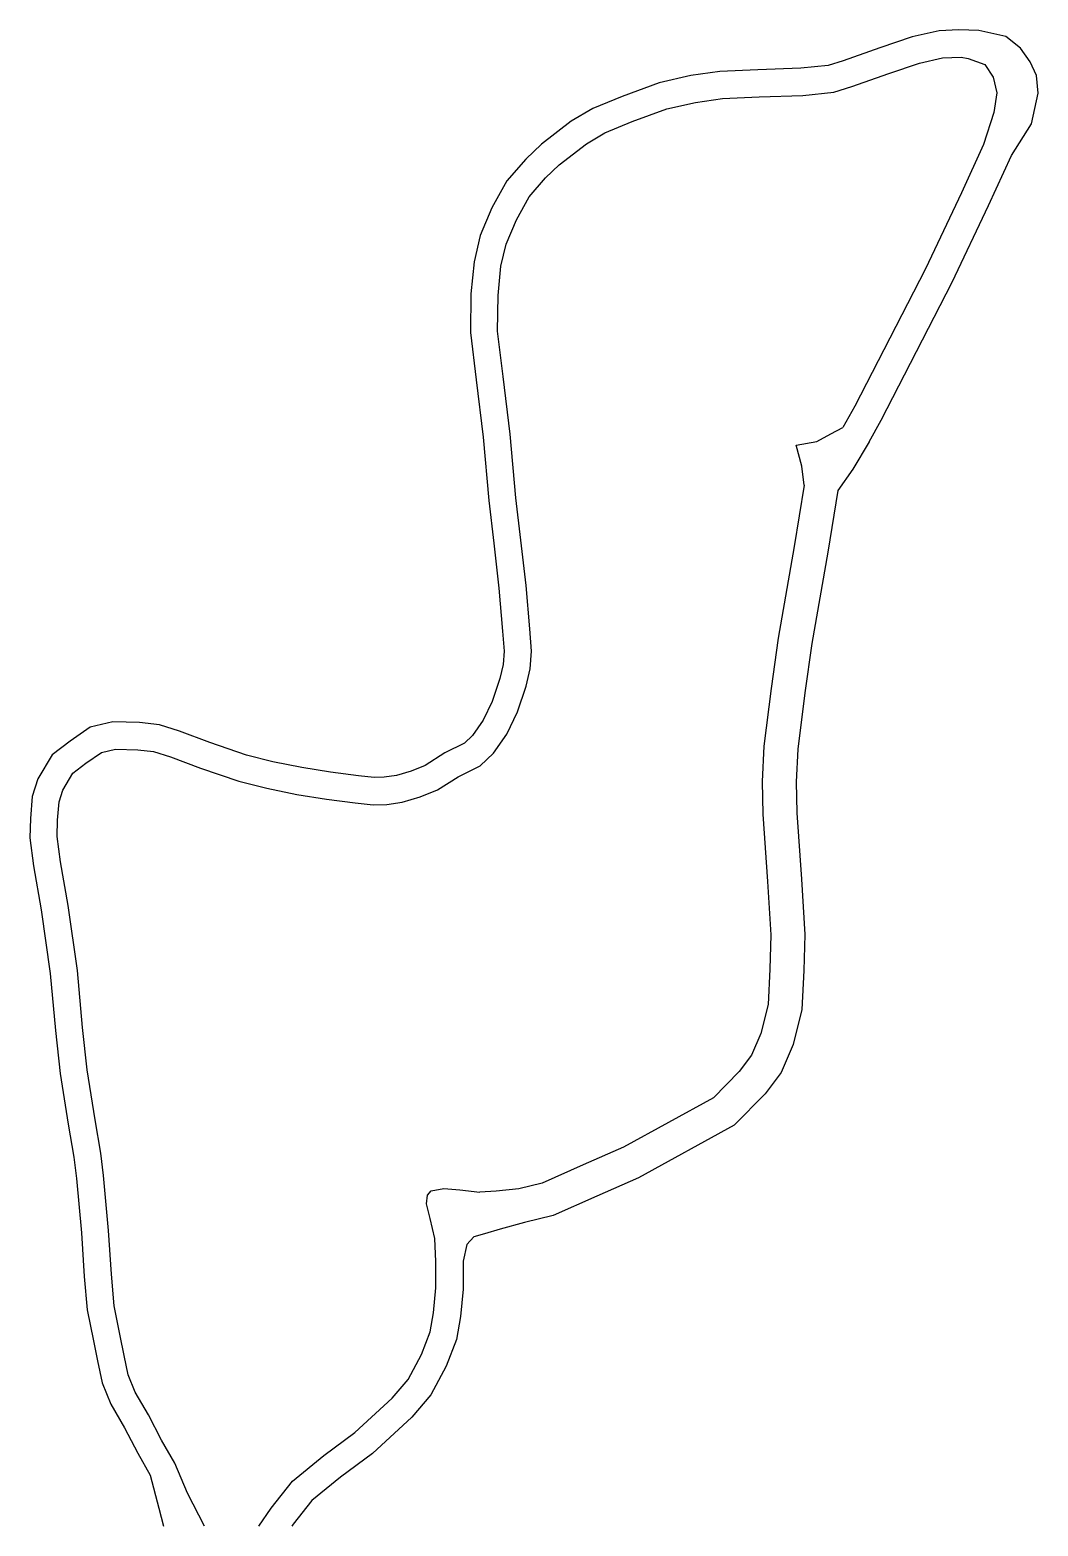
# Model space of a CAD drawing. Header units: metres. Extents: x -18400 to -16000, y -119400 to -117000.
# Drawn here: x -17458.2 to -17384.2, y -118446.2 to -118336.2 of the extents above; entities that cross this region are included whole.
import ezdxf

# ---------------------------------------------------------------- set-up
doc = ezdxf.new("R2010")
doc.units = ezdxf.units.M
doc.header["$LTSCALE"] = 2.5
doc.layers.add('道路', color=7, linetype='Continuous')

msp = doc.modelspace()

# ---------------------------------------------------------------- linework, layer by layer
at = {"layer": '道路'}
for points in [[(-17396.56, -118366.49), (-17395.69, -118364.88), (-17393.53, -118360.71), (-17390.47, -118354.75), (-17387.79, -118349.11), (-17386.1, -118345.43), (-17384.65, -118343.12), (-17384.16, -118340.85), (-17384.28, -118339.56), (-17384.74, -118338.56), (-17385.45, -118337.55), (-17386.53, -118336.7), (-17388.52, -118336.25), (-17389.98, -118336.21), (-17391.42, -118336.28), (-17393.42, -118336.72), (-17395.78, -118337.52), (-17398.49, -118338.48), (-17399.58, -118338.82), (-17401.58, -118339.03), (-17404.74, -118339.13), (-17407.54, -118339.27), (-17409.68, -118339.57), (-17411.99, -118340.1), (-17414.71, -118341.09), (-17416.88, -118341.98), (-17418.46, -118342.91), (-17420.65, -118344.61), (-17421.79, -118345.71), (-17423.2, -118347.31), (-17424.28, -118349.28), (-17425.15, -118351.33), (-17425.6, -118353.25), (-17425.83, -118355.6), (-17425.87, -118358.45), (-17425.44, -118361.93), (-17424.94, -118366.14), (-17424.52, -118370.8), (-17424.14, -118373.93), (-17423.77, -118377.25), (-17423.5, -118380.39), (-17423.38, -118381.88), (-17423.45, -118382.84), (-17423.71, -118383.89), (-17424.26, -118385.58), (-17424.94, -118386.95), (-17425.71, -118388.07), (-17426.3, -118388.64), (-17427.74, -118389.35), (-17429.2, -118390.27), (-17430.22, -118390.68), (-17431.3, -118391), (-17432.2, -118391.13), (-17432.94, -118391.16), (-17434.09, -118391.04), (-17436.15, -118390.77), (-17438.25, -118390.43), (-17440.38, -118390), (-17442.32, -118389.51), (-17445.01, -118388.58), (-17447.25, -118387.74), (-17448.72, -118387.28), (-17450.17, -118387.11), (-17452.14, -118387.07), (-17453.8, -118387.46), (-17455.28, -118388.49), (-17456.6, -118389.48), (-17457.64, -118391.26), (-17458.06, -118392.55), (-17458.19, -118394.18), (-17458.23, -118395.59), (-17457.96, -118397.65), (-17457.41, -118400.88), (-17456.73, -118405.56), (-17456.36, -118409.74), (-17456.01, -118412.92), (-17455.42, -118416.63), (-17455.01, -118419.05), (-17454.81, -118420.63), (-17454.44, -118424.61), (-17454.24, -118427.82), (-17454.02, -118430.27), (-17453.55, -118432.57), (-17453.27, -118434.04), (-17452.92, -118435.65), (-17452.29, -118437.22), (-17451.27, -118438.96), (-17450.31, -118440.81), (-17449.39, -118442.43), (-17448.75, -118444.85), (-17448.42, -118446.18)], [(-17445.41, -118446.18), (-17446.66, -118443.76), (-17447.59, -118441.55), (-17448.56, -118439.86), (-17449.52, -118437.99), (-17450.49, -118436.33), (-17451, -118435.06), (-17451.31, -118433.64), (-17451.59, -118432.19), (-17452.04, -118429.98), (-17452.24, -118427.67), (-17452.45, -118424.46), (-17452.82, -118420.42), (-17453.03, -118418.76), (-17453.44, -118416.31), (-17454.03, -118412.65), (-17454.37, -118409.54), (-17454.74, -118405.33), (-17455.43, -118400.57), (-17455.98, -118397.36), (-17456.22, -118395.49), (-17456.19, -118394.28), (-17456.08, -118392.94), (-17455.81, -118392.08), (-17455.08, -118390.83), (-17454.11, -118390.11), (-17452.97, -118389.32), (-17451.94, -118389.08), (-17450.31, -118389.11), (-17449.14, -118389.25), (-17447.9, -118389.63), (-17445.69, -118390.46), (-17442.89, -118391.43), (-17440.82, -118391.95), (-17438.61, -118392.4), (-17436.43, -118392.75), (-17434.33, -118393.02), (-17433.01, -118393.16), (-17432.01, -118393.13), (-17430.87, -118392.96), (-17429.56, -118392.58), (-17428.28, -118392.06), (-17426.76, -118391.1), (-17425.14, -118390.3), (-17424.17, -118389.37), (-17423.2, -118387.96), (-17422.41, -118386.34), (-17421.78, -118384.44), (-17421.47, -118383.16), (-17421.37, -118381.88), (-17421.51, -118380.23), (-17421.78, -118377.05), (-17422.16, -118373.7), (-17422.53, -118370.6), (-17422.94, -118365.93), (-17423.46, -118361.69), (-17423.87, -118358.34), (-17423.83, -118355.72), (-17423.63, -118353.58), (-17423.24, -118351.95), (-17422.48, -118350.16), (-17421.55, -118348.47), (-17420.34, -118347.09), (-17419.34, -118346.12), (-17417.33, -118344.57), (-17415.99, -118343.78), (-17413.98, -118342.95), (-17411.43, -118342.02), (-17409.32, -118341.54), (-17407.35, -118341.26), (-17404.66, -118341.13), (-17401.45, -118341.03), (-17399.17, -118340.79), (-17397.85, -118340.37), (-17395.13, -118339.41), (-17392.88, -118338.65), (-17391.19, -118338.26), (-17389.82, -118338.21), (-17389.29, -118338.31), (-17388.08, -118338.76), (-17387.46, -118339.69), (-17387.19, -118340.83), (-17387.4, -118342.28), (-17388.16, -118344.63), (-17389.78, -118348.18), (-17392.44, -118353.77), (-17395.49, -118359.71), (-17397.63, -118363.85), (-17398.5, -118365.44)], [(-17401.35, -118369.66), (-17401.52, -118368.28), (-17401.94, -118366.73), (-17400.42, -118366.45), (-17399.38, -118365.9), (-17398.5, -118365.44)], [(-17396.56, -118366.49), (-17397.76, -118368.49), (-17398.88, -118370.06)], [(-17398.88, -118370.06), (-17399.61, -118374.6), (-17400.79, -118381.3), (-17401.3, -118384.93), (-17401.81, -118389.07), (-17401.94, -118391.47), (-17401.88, -118393.74), (-17401.54, -118398.63), (-17401.29, -118402.69), (-17401.37, -118405.35), (-17401.52, -118408.2), (-17402.15, -118410.78), (-17403.04, -118412.83), (-17404.21, -118414.4), (-17406.49, -118416.72), (-17413.51, -118420.57), (-17416.57, -118421.92), (-17419.78, -118423.35), (-17421.9, -118423.86), (-17423.68, -118424.35), (-17424.83, -118424.69), (-17425.61, -118424.91), (-17426.13, -118425.47), (-17426.4, -118426.7), (-17426.4, -118428.77), (-17426.59, -118430.76), (-17426.88, -118432.46), (-17427.65, -118434.41), (-17428.78, -118436.53), (-17430.17, -118438.17), (-17433.07, -118440.84), (-17435.4, -118442.57), (-17437.51, -118444.29), (-17438.89, -118446.04), (-17438.98, -118446.18)], [(-17401.35, -118369.66), (-17402.08, -118374.18), (-17403.26, -118380.91), (-17403.78, -118384.61), (-17404.3, -118388.85), (-17404.44, -118391.44), (-17404.37, -118393.86), (-17404.03, -118398.79), (-17403.79, -118402.73), (-17403.86, -118405.25), (-17404, -118407.84), (-17404.52, -118409.98), (-17405.22, -118411.57), (-17406.11, -118412.77), (-17408.01, -118414.71), (-17414.61, -118418.32), (-17417.58, -118419.63), (-17420.59, -118420.98), (-17422.32, -118421.39), (-17423.97, -118421.56), (-17425.18, -118421.63)], [(-17428.81, -118423.56), (-17429.08, -118422.49), (-17429.03, -118421.86), (-17428.74, -118421.54), (-17427.83, -118421.37), (-17426.64, -118421.47), (-17425.18, -118421.63)], [(-17441.4, -118446.18), (-17440.5, -118444.85), (-17438.94, -118442.88), (-17436.63, -118440.99), (-17434.35, -118439.3), (-17431.62, -118436.78), (-17430.44, -118435.4), (-17429.47, -118433.57), (-17428.82, -118431.91), (-17428.57, -118430.5), (-17428.4, -118428.67), (-17428.4, -118426.74), (-17428.47, -118425.05), (-17428.81, -118423.56)]]:
    msp.add_lwpolyline(points, dxfattribs=at)

doc.saveas('drawing.dxf')
